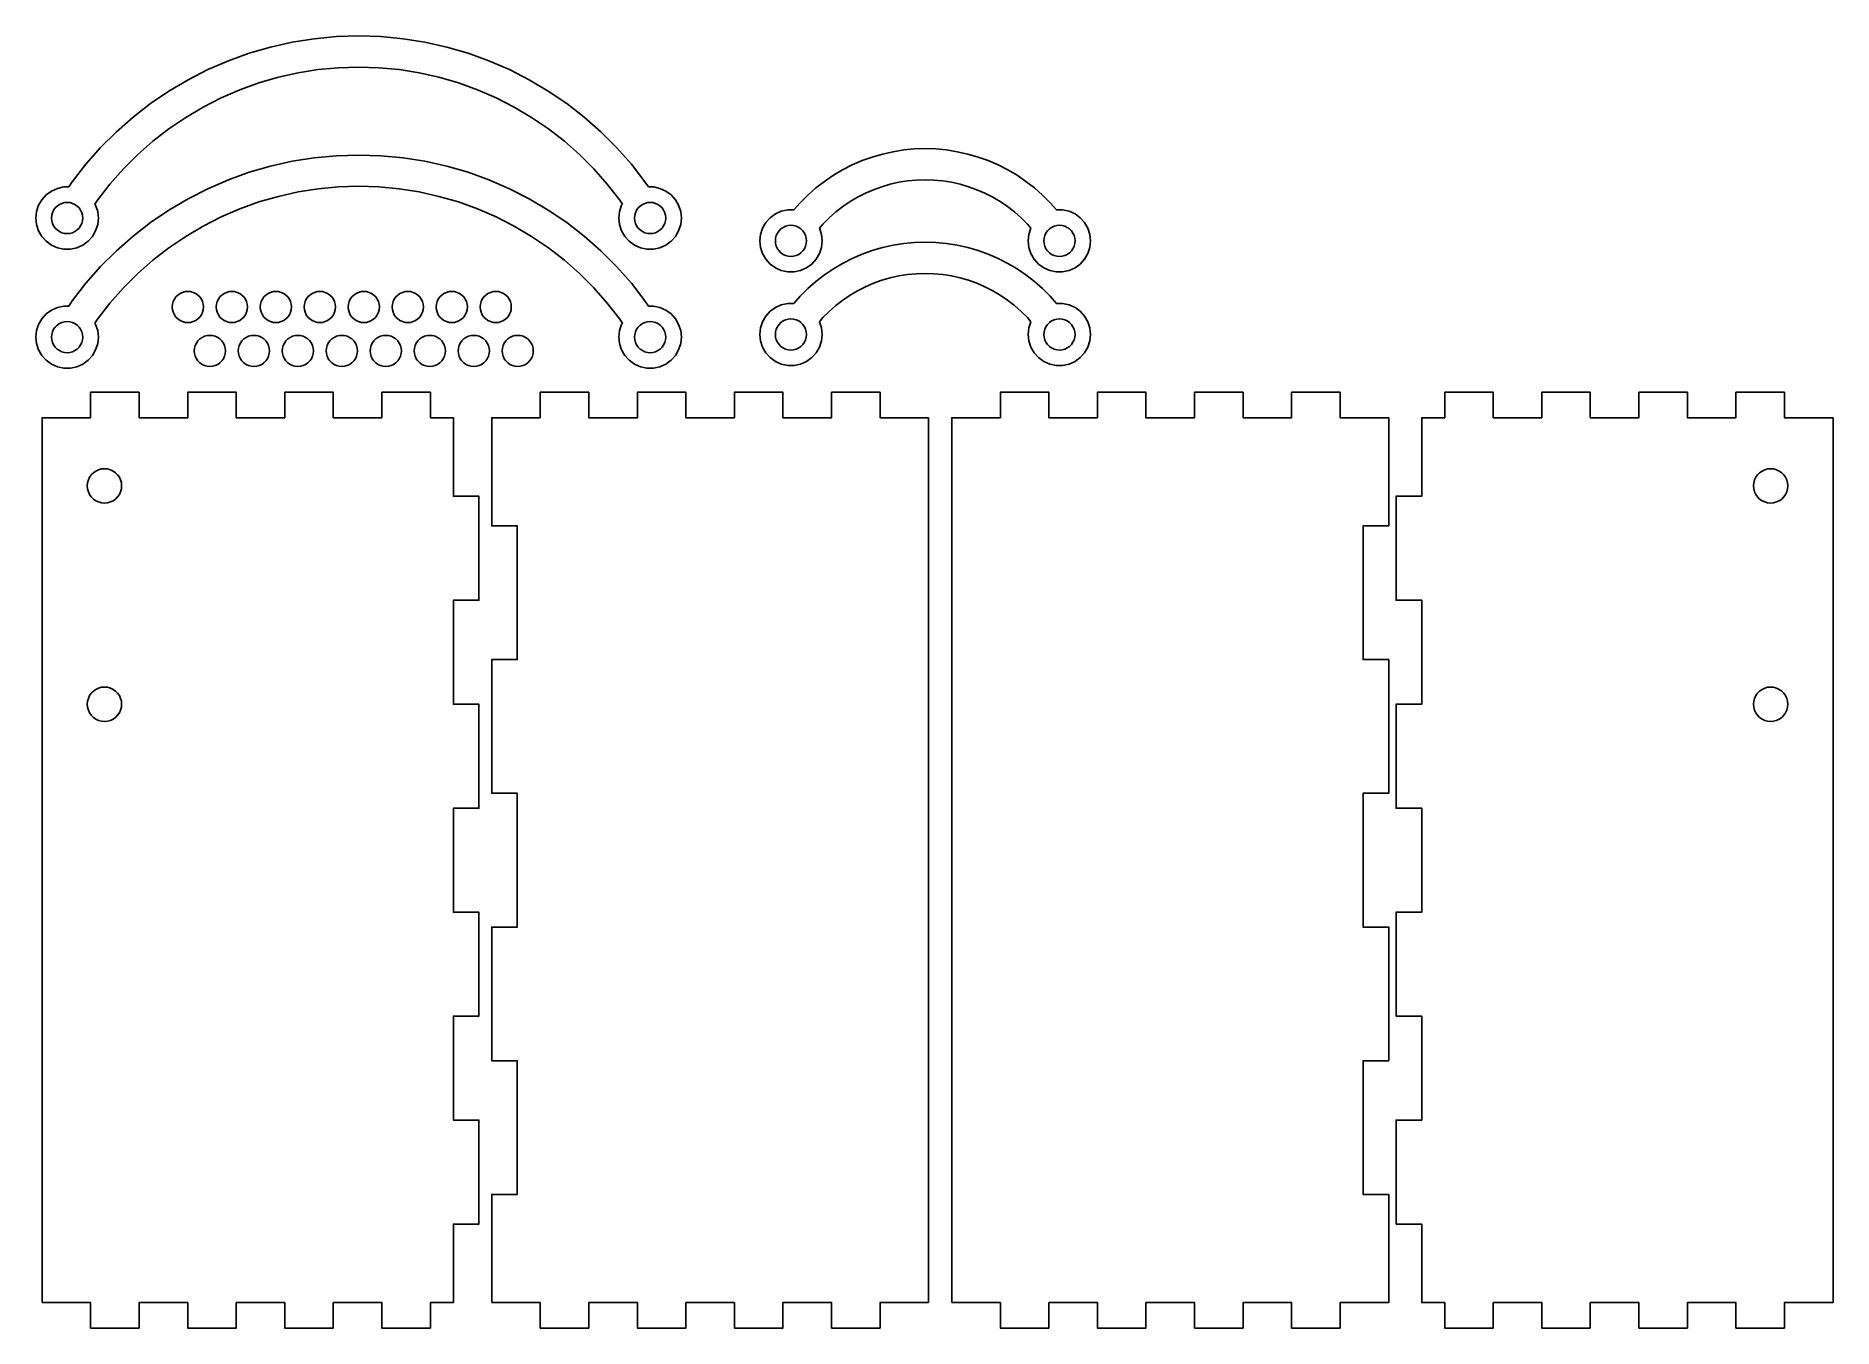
# Model space of a CAD drawing. Extents: x 18 to 594, y 19 to 433.
import ezdxf

# ---------------------------------------------------------------- set-up
doc = ezdxf.new("R2010")
doc.units = 0
doc.layers.get('0').update_dxf_attribs({"linetype": 'CONTINUOUS'})

msp = doc.modelspace()

# ---------------------------------------------------------------- linework, layer by layer
at = {"color": 7}
for points in [[(100.090379, 431.001325), (107.127393, 432.116323)], [(107.127393, 432.116323), (114.221387, 432.787323)], [(114.221387, 432.787323), (121.343378, 433.010324)], [(121.343378, 433.010324), (128.464381, 432.787323)], [(128.464381, 432.787323), (135.558375, 432.116323)], [(135.558375, 432.116323), (142.595388, 431.001325)], [(79.590384, 425.046323), (86.294383, 427.459323)], [(86.294383, 427.459323), (93.136395, 429.447325)], [(93.136395, 429.447325), (100.090379, 431.001325)], [(142.595388, 431.001325), (149.549372, 429.447325)], [(149.549372, 429.447325), (156.391398, 427.459323)], [(156.391398, 427.459323), (163.09539, 425.046323)], [(66.702384, 418.981326), (73.051385, 422.216323)], [(73.051385, 422.216323), (79.590384, 425.046323)], [(101.964391, 421.179323), (95.623394, 419.761326)], [(108.381391, 422.195323), (101.964391, 421.179323)], [(114.849388, 422.806326), (108.381391, 422.195323)], [(121.343378, 423.010324), (114.849388, 422.806326)], [(127.83638, 422.806326), (121.343378, 423.010324)], [(134.304377, 422.195323), (127.83638, 422.806326)], [(140.721376, 421.179323), (134.304377, 422.195323)], [(147.062373, 419.761326), (140.721376, 421.179323)], [(163.09539, 425.046323), (169.634394, 422.216323)], [(169.634394, 422.216323), (175.983378, 418.981326)], [(54.676384, 411.349325), (60.569385, 415.354324)], [(60.569385, 415.354324), (66.702384, 418.981326)], [(83.271385, 415.748323), (77.309385, 413.168324)], [(89.384384, 417.949324), (83.271385, 415.748323)], [(95.623394, 419.761326), (89.384384, 417.949324)], [(153.301375, 417.949324), (147.062373, 419.761326)], [(159.414393, 415.748323), (153.301375, 417.949324)], [(165.376394, 413.168324), (159.414393, 415.748323)], [(175.983378, 418.981326), (182.116377, 415.354324)], [(182.116377, 415.354324), (188.009375, 411.349325)], [(49.046384, 406.982323), (54.676384, 411.349325)], [(71.520386, 410.218326), (65.927385, 406.911325)], [(77.309385, 413.168324), (71.520386, 410.218326)], [(171.165393, 410.218326), (165.376394, 413.168324)], [(176.758388, 406.911325), (171.165393, 410.218326)], [(188.009375, 411.349325), (193.639398, 406.982323)], [(43.701386, 402.270324), (49.046384, 406.982323)], [(60.554385, 403.259324), (55.420384, 399.277324)], [(65.927385, 406.911325), (60.554385, 403.259324)], [(182.131391, 403.259324), (176.758388, 406.911325)], [(187.265381, 399.277324), (182.131391, 403.259324)], [(193.639398, 406.982323), (198.984376, 402.270324)], [(38.663386, 397.232324), (43.701386, 402.270324)], [(55.420384, 399.277324), (50.547386, 394.980324)], [(192.138399, 394.980324), (187.265381, 399.277324)], [(198.984376, 402.270324), (204.022381, 397.232324)], [(29.584385, 386.257323), (33.951384, 391.887323)], [(33.951384, 391.887323), (38.663386, 397.232324)], [(50.547386, 394.980324), (45.953384, 390.386324)], [(93.136395, 391.268325), (100.090379, 392.823325)], [(100.090379, 392.823325), (107.127393, 393.937323)], [(107.127393, 393.937323), (114.221387, 394.608324)], [(114.221387, 394.608324), (121.343378, 394.832324)], [(121.343378, 394.832324), (128.464381, 394.608324)], [(128.464381, 394.608324), (135.558375, 393.937323)], [(135.558375, 393.937323), (142.595388, 392.823325)], [(142.595388, 392.823325), (149.549372, 391.268325)], [(196.732384, 390.386324), (192.138399, 394.980324)], [(204.022381, 397.232324), (208.734392, 391.887323)], [(208.734392, 391.887323), (213.101386, 386.257323)], [(276.423064, 390.083844), (279.498064, 391.649839)], [(279.498064, 391.649839), (282.664069, 393.020846)], [(282.664069, 393.020846), (285.911064, 394.188851)], [(285.911064, 394.188851), (289.224071, 395.15185)], [(289.224071, 395.15185), (292.592054, 395.904847)], [(292.592054, 395.904847), (296.000057, 396.443835)], [(296.000057, 396.443835), (299.435068, 396.768842)], [(299.435068, 396.768842), (302.883062, 396.876849)], [(302.883062, 396.876849), (306.332072, 396.768842)], [(306.332072, 396.768842), (309.767055, 396.443835)], [(309.767055, 396.443835), (313.175057, 395.904847)], [(313.175057, 395.904847), (316.543069, 395.15185)], [(316.543069, 395.15185), (319.856076, 394.188851)], [(319.856076, 394.188851), (323.102055, 393.020846)], [(323.102055, 393.020846), (326.269068, 391.649839)], [(326.269068, 391.649839), (329.34306, 390.083844)], [(28.444385, 384.580325), (29.584385, 386.257323)], [(45.953384, 390.386324), (41.656384, 385.513323)], [(73.051385, 384.037324), (79.590384, 386.867324)], [(79.590384, 386.867324), (86.294383, 389.280324)], [(86.294383, 389.280324), (93.136395, 391.268325)], [(149.549372, 391.268325), (156.391398, 389.280324)], [(156.391398, 389.280324), (163.09539, 386.867324)], [(163.09539, 386.867324), (169.634394, 384.037324)], [(201.029387, 385.513323), (196.732384, 390.386324)], [(213.101386, 386.257323), (214.241394, 384.580325)], [(267.873065, 384.272832), (270.600066, 386.387834)], [(270.600066, 386.387834), (273.454063, 388.326842)], [(273.454063, 388.326842), (276.423064, 390.083844)], [(294.465079, 386.081849), (291.71107, 385.465842)], [(297.253067, 386.522849), (294.465079, 386.081849)], [(300.063069, 386.788843), (297.253067, 386.522849)], [(302.883062, 386.87684), (300.063069, 386.788843)], [(305.704071, 386.788843), (302.883062, 386.87684)], [(308.514073, 386.522849), (305.704071, 386.788843)], [(311.301074, 386.081849), (308.514073, 386.522849)], [(314.05607, 385.465842), (311.301074, 386.081849)], [(329.34306, 390.083844), (332.313054, 388.326842)], [(332.313054, 388.326842), (335.167055, 386.387834)], [(335.167055, 386.387834), (337.893067, 384.272832)], [(18.799384, 378.702324), (19.845384, 380.512323)], [(19.845384, 380.512323), (21.243386, 382.066323)], [(21.243386, 382.066323), (22.935384, 383.295325)], [(22.935384, 383.295325), (24.845385, 384.145324)], [(24.845385, 384.145324), (26.890385, 384.580325)], [(26.890385, 384.580325), (28.444385, 384.580325)], [(37.674386, 380.379326), (36.824384, 379.128325)], [(41.656384, 385.513323), (37.674386, 380.379326)], [(60.569385, 377.175324), (66.702384, 380.802323)], [(66.702384, 380.802323), (73.051385, 384.037324)], [(95.623394, 381.583325), (89.384384, 379.770324)], [(101.964391, 383.000323), (95.623394, 381.583325)], [(108.381391, 384.016323), (101.964391, 383.000323)], [(114.849388, 384.628325), (108.381391, 384.016323)], [(121.343378, 384.832324), (114.849388, 384.628325)], [(127.83638, 384.628325), (121.343378, 384.832324)], [(134.304377, 384.016323), (127.83638, 384.628325)], [(140.721376, 383.000323), (134.304377, 384.016323)], [(147.062373, 381.583325), (140.721376, 383.000323)], [(153.301375, 379.770324), (147.062373, 381.583325)], [(169.634394, 384.037324), (175.983378, 380.802323)], [(175.983378, 380.802323), (182.116377, 377.175324)], [(205.011373, 380.379326), (201.029387, 385.513323)], [(205.861398, 379.128325), (205.011373, 380.379326)], [(214.241394, 384.580325), (215.796382, 384.580325)], [(215.796382, 384.580325), (217.840377, 384.145324)], [(217.840377, 384.145324), (219.750372, 383.295325)], [(219.750372, 383.295325), (221.442379, 382.066323)], [(221.442379, 382.066323), (222.840395, 380.512323)], [(222.840395, 380.512323), (223.886395, 378.702324)], [(262.845065, 379.550831), (265.285065, 381.99084)], [(265.285065, 381.99084), (267.873065, 384.272832)], [(281.241065, 381.320844), (278.812063, 379.883853)], [(283.756072, 382.601851), (281.241065, 381.320844)], [(286.346053, 383.722838), (283.756072, 382.601851)], [(289.001059, 384.678837), (286.346053, 383.722838)], [(291.71107, 385.465842), (289.001059, 384.678837)], [(316.766053, 384.678837), (314.05607, 385.465842)], [(319.421058, 383.722838), (316.766053, 384.678837)], [(322.011068, 382.601851), (319.421058, 383.722838)], [(324.526063, 381.320844), (322.011068, 382.601851)], [(326.955065, 379.883853), (324.526063, 381.320844)], [(337.893067, 384.272832), (340.482061, 381.99084)], [(340.482061, 381.99084), (342.921054, 379.550831)], [(17.935386, 374.635324), (18.153386, 376.714323)], [(18.153386, 372.555324), (17.935386, 374.635324)], [(18.153386, 376.714323), (18.799384, 378.702324)], [(22.935384, 374.635324), (23.011384, 375.503324)], [(23.011384, 373.766326), (22.935384, 374.635324)], [(23.011384, 375.503324), (23.236386, 376.345323)], [(23.236386, 376.345323), (23.605386, 377.135325)], [(23.605386, 377.135325), (24.105385, 377.849325)], [(24.105385, 377.849325), (24.721385, 378.465323)], [(24.721385, 378.465323), (25.435385, 378.965325)], [(25.435385, 378.965325), (26.225384, 379.333325)], [(26.225384, 379.333325), (27.067386, 379.559323)], [(27.067386, 379.559323), (27.935386, 379.635323)], [(27.935386, 379.635323), (28.803386, 379.559323)], [(28.803386, 379.559323), (29.645384, 379.333325)], [(29.645384, 379.333325), (30.435383, 378.965325)], [(30.435383, 378.965325), (31.149386, 378.465323)], [(31.149386, 378.465323), (31.765384, 377.849325)], [(31.765384, 377.849325), (32.265386, 377.135325)], [(32.265386, 377.135325), (32.633384, 376.345323)], [(32.633384, 376.345323), (32.859385, 375.503324)], [(32.859385, 375.503324), (32.935384, 374.635324)], [(32.935384, 374.635324), (32.859385, 373.766326)], [(36.824384, 379.128325), (37.070386, 378.702324)], [(37.070386, 378.702324), (37.716384, 376.714323)], [(37.716384, 376.714323), (37.935385, 374.635324)], [(37.935385, 374.635324), (37.716384, 372.555324)], [(54.676384, 373.170323), (60.569385, 377.175324)], [(77.309385, 374.989324), (71.520386, 372.039323)], [(83.271385, 377.569324), (77.309385, 374.989324)], [(89.384384, 379.770324), (83.271385, 377.569324)], [(159.414393, 377.569324), (153.301375, 379.770324)], [(165.376394, 374.989324), (159.414393, 377.569324)], [(171.165393, 372.039323), (165.376394, 374.989324)], [(182.116377, 377.175324), (188.009375, 373.170323)], [(204.750374, 374.635324), (204.969378, 376.714323)], [(204.969378, 372.555324), (204.750374, 374.635324)], [(204.969378, 376.714323), (205.615385, 378.702324)], [(205.615385, 378.702324), (205.861398, 379.128325)], [(209.750392, 374.635324), (209.826394, 375.503324)], [(209.826394, 373.766326), (209.750392, 374.635324)], [(209.826394, 375.503324), (210.052398, 376.345323)], [(210.052398, 376.345323), (210.420387, 377.135325)], [(210.420387, 377.135325), (210.920372, 377.849325)], [(210.920372, 377.849325), (211.536379, 378.465323)], [(211.536379, 378.465323), (212.250373, 378.965325)], [(212.250373, 378.965325), (213.040397, 379.333325)], [(213.040397, 379.333325), (213.882379, 379.559323)], [(213.882379, 379.559323), (214.750382, 379.635323)], [(214.750382, 379.635323), (215.618385, 379.559323)], [(215.618385, 379.559323), (216.460395, 379.333325)], [(216.460395, 379.333325), (217.250391, 378.965325)], [(217.250391, 378.965325), (217.964385, 378.465323)], [(217.964385, 378.465323), (218.580391, 377.849325)], [(218.580391, 377.849325), (219.080376, 377.135325)], [(219.080376, 377.135325), (219.449382, 376.345323)], [(219.449382, 376.345323), (219.674398, 375.503324)], [(219.674398, 375.503324), (219.750372, 374.635324)], [(219.750372, 374.635324), (219.674398, 373.766326)], [(223.886395, 378.702324), (224.532373, 376.714323)], [(224.532373, 376.714323), (224.75039, 374.635324)], [(224.75039, 374.635324), (224.532373, 372.555324)], [(251.782064, 373.176842), (253.180065, 374.730843)], [(253.180065, 374.730843), (254.872064, 375.959836)], [(254.872064, 375.959836), (256.782065, 376.809833)], [(256.782065, 376.809833), (258.827064, 377.24485)], [(258.827064, 377.24485), (260.812066, 377.24485)], [(260.812066, 377.24485), (262.845065, 379.550831)], [(272.131065, 374.70183), (270.135065, 372.705842)], [(274.248064, 376.567827), (272.131065, 374.70183)], [(276.478063, 378.297849), (274.248064, 376.567827)], [(278.812063, 379.883853), (276.478063, 378.297849)], [(329.289043, 378.297849), (326.955065, 379.883853)], [(331.51905, 376.567827), (329.289043, 378.297849)], [(333.636056, 374.70183), (331.51905, 376.567827)], [(335.632044, 372.705842), (333.636056, 374.70183)], [(342.921054, 379.550831), (344.955058, 377.24485)], [(344.955058, 377.24485), (346.940068, 377.24485)], [(346.940068, 377.24485), (348.98505, 376.809833)], [(348.98505, 376.809833), (350.895045, 375.959836)], [(350.895045, 375.959836), (352.586064, 374.730843)], [(352.586064, 374.730843), (353.985068, 373.176842)], [(18.799384, 370.567325), (18.153386, 372.555324)], [(19.845384, 368.757324), (18.799384, 370.567325)], [(21.243386, 367.203324), (19.845384, 368.757324)], [(23.236386, 372.924324), (23.011384, 373.766326)], [(23.605386, 372.135324), (23.236386, 372.924324)], [(24.105385, 371.421324), (23.605386, 372.135324)], [(24.721385, 370.804324), (24.105385, 371.421324)], [(25.435385, 370.304325), (24.721385, 370.804324)], [(26.225384, 369.936324), (25.435385, 370.304325)], [(27.067386, 369.711326), (26.225384, 369.936324)], [(27.935386, 369.635323), (27.067386, 369.711326)], [(28.803386, 369.711326), (27.935386, 369.635323)], [(29.645384, 369.936324), (28.803386, 369.711326)], [(30.435383, 370.304325), (29.645384, 369.936324)], [(31.149386, 370.804324), (30.435383, 370.304325)], [(31.765384, 371.421324), (31.149386, 370.804324)], [(32.265386, 372.135324), (31.765384, 371.421324)], [(32.633384, 372.924324), (32.265386, 372.135324)], [(32.859385, 373.766326), (32.633384, 372.924324)], [(36.025384, 368.757324), (34.626383, 367.203324)], [(37.070386, 370.567325), (36.025384, 368.757324)], [(37.716384, 372.555324), (37.070386, 370.567325)], [(43.701386, 364.091324), (49.046384, 368.803324)], [(49.046384, 368.803324), (54.676384, 373.170323)], [(65.927385, 368.732325), (60.554385, 365.080324)], [(71.520386, 372.039323), (65.927385, 368.732325)], [(176.758388, 368.732325), (171.165393, 372.039323)], [(182.131391, 365.080324), (176.758388, 368.732325)], [(188.009375, 373.170323), (193.639398, 368.803324)], [(193.639398, 368.803324), (198.984376, 364.091324)], [(205.615385, 370.567325), (204.969378, 372.555324)], [(206.660397, 368.757324), (205.615385, 370.567325)], [(208.059373, 367.203324), (206.660397, 368.757324)], [(210.052398, 372.924324), (209.826394, 373.766326)], [(210.420387, 372.135324), (210.052398, 372.924324)], [(210.920372, 371.421324), (210.420387, 372.135324)], [(211.536379, 370.804324), (210.920372, 371.421324)], [(212.250373, 370.304325), (211.536379, 370.804324)], [(213.040397, 369.936324), (212.250373, 370.304325)], [(213.882379, 369.711326), (213.040397, 369.936324)], [(214.750382, 369.635323), (213.882379, 369.711326)], [(215.618385, 369.711326), (214.750382, 369.635323)], [(216.460395, 369.936324), (215.618385, 369.711326)], [(217.250391, 370.304325), (216.460395, 369.936324)], [(217.964385, 370.804324), (217.250391, 370.304325)], [(218.580391, 371.421324), (217.964385, 370.804324)], [(219.080376, 372.135324), (218.580391, 371.421324)], [(219.449382, 372.924324), (219.080376, 372.135324)], [(219.674398, 373.766326), (219.449382, 372.924324)], [(222.840395, 368.757324), (221.442379, 367.203324)], [(223.886395, 370.567325), (222.840395, 368.757324)], [(224.532373, 372.555324), (223.886395, 370.567325)], [(249.872065, 367.298831), (250.090065, 369.378837)], [(250.090065, 369.378837), (250.736063, 371.366838)], [(250.736063, 371.366838), (251.782064, 373.176842)], [(254.948063, 368.167849), (255.173065, 369.009831)], [(255.173065, 369.009831), (255.542065, 369.79884)], [(255.542065, 369.79884), (256.042064, 370.512834)], [(256.042064, 370.512834), (256.658065, 371.129828)], [(256.658065, 371.129828), (257.372064, 371.629841)], [(257.372064, 371.629841), (258.162064, 371.997831)], [(258.162064, 371.997831), (259.004065, 372.222847)], [(259.004065, 372.222847), (259.872065, 372.298849)], [(259.872065, 372.298849), (260.740065, 372.222847)], [(260.740065, 372.222847), (261.582064, 371.997831)], [(261.582064, 371.997831), (262.372063, 371.629841)], [(262.372063, 371.629841), (263.086065, 371.129828)], [(263.086065, 371.129828), (263.702063, 370.512834)], [(263.702063, 370.512834), (264.202065, 369.79884)], [(264.202065, 369.79884), (264.570063, 369.009831)], [(264.570063, 369.009831), (264.796064, 368.167849)], [(270.135065, 372.705842), (268.986065, 371.40285)], [(268.986065, 371.40285), (269.007062, 371.366838)], [(269.007065, 371.366838), (269.653063, 369.378837)], [(269.653063, 369.378837), (269.872065, 367.298831)], [(336.781055, 371.40285), (335.632044, 372.705842)], [(335.895047, 367.298831), (336.114051, 369.378837)], [(336.114051, 369.378837), (336.760058, 371.366838)], [(336.760058, 371.366838), (336.780942, 371.40285)], [(340.971068, 368.167849), (341.197043, 369.009831)], [(341.197043, 369.009831), (341.565061, 369.79884)], [(341.565061, 369.79884), (342.065046, 370.512834)], [(342.065046, 370.512834), (342.681052, 371.129828)], [(342.681052, 371.129828), (343.395046, 371.629841)], [(343.395046, 371.629841), (344.185042, 371.997831)], [(344.185042, 371.997831), (345.027052, 372.222847)], [(345.027052, 372.222847), (345.895055, 372.298849)], [(345.895055, 372.298849), (346.763058, 372.222847)], [(346.763058, 372.222847), (347.605068, 371.997831)], [(347.605068, 371.997831), (348.395064, 371.629841)], [(348.395064, 371.629841), (349.109058, 371.129828)], [(349.109058, 371.129828), (349.725065, 370.512834)], [(349.725065, 370.512834), (350.22505, 369.79884)], [(350.22505, 369.79884), (350.594055, 369.009831)], [(350.594055, 369.009831), (350.819043, 368.167849)], [(353.985068, 373.176842), (355.031068, 371.366838)], [(355.031068, 371.366838), (355.677047, 369.378837)], [(355.677047, 369.378837), (355.895063, 367.298831)], [(22.935384, 365.974325), (21.243386, 367.203324)], [(24.845385, 365.124325), (22.935384, 365.974325)], [(26.890385, 364.689325), (24.845385, 365.124325)], [(28.980384, 364.689325), (26.890385, 364.689325)], [(31.025386, 365.124325), (28.980384, 364.689325)], [(32.935384, 365.974325), (31.025386, 365.124325)], [(34.626383, 367.203324), (32.935384, 365.974325)], [(38.663386, 359.053325), (43.701386, 364.091324)], [(60.554385, 365.080324), (55.420384, 361.098324)], [(187.265381, 361.098324), (182.131391, 365.080324)], [(198.984376, 364.091324), (204.022381, 359.053325)], [(209.750392, 365.974325), (208.059373, 367.203324)], [(211.660387, 365.124325), (209.750392, 365.974325)], [(213.705398, 364.689325), (211.660387, 365.124325)], [(215.796382, 364.689325), (213.705398, 364.689325)], [(217.840377, 365.124325), (215.796382, 364.689325)], [(219.750372, 365.974325), (217.840377, 365.124325)], [(221.442379, 367.203324), (219.750372, 365.974325)], [(250.090065, 365.219841), (249.872065, 367.298831)], [(250.736063, 363.231839), (250.090065, 365.219841)], [(251.782064, 361.421835), (250.736063, 363.231839)], [(254.872064, 367.298831), (254.948063, 368.167849)], [(254.948063, 366.430828), (254.872064, 367.298831)], [(255.173065, 365.588846), (254.948063, 366.430828)], [(255.542065, 364.79885), (255.173065, 365.588846)], [(256.042064, 364.084828), (255.542065, 364.79885)], [(256.658065, 363.468849), (256.042064, 364.084828)], [(257.372064, 362.968836), (256.658065, 363.468849)], [(258.162064, 362.600847), (257.372064, 362.968836)], [(262.372063, 362.968836), (261.582064, 362.600847)], [(263.086065, 363.468849), (262.372063, 362.968836)], [(263.702063, 364.084828), (263.086065, 363.468849)], [(264.202065, 364.79885), (263.702063, 364.084828)], [(264.570063, 365.588846), (264.202065, 364.79885)], [(264.796064, 366.430828), (264.570063, 365.588846)], [(264.796064, 368.167849), (264.872064, 367.298831)], [(264.872064, 367.298831), (264.796064, 366.430828)], [(269.007065, 363.231839), (267.962064, 361.421835)], [(269.653063, 365.219841), (269.007065, 363.231839)], [(269.872065, 367.298831), (269.653063, 365.219841)], [(279.498064, 361.649843), (282.664069, 363.02085)], [(282.664069, 363.02085), (285.911064, 364.188827)], [(285.911064, 364.188827), (289.224071, 365.151853)], [(289.224071, 365.151853), (292.592054, 365.904851)], [(292.592054, 365.904851), (296.000057, 366.443839)], [(296.000057, 366.443839), (299.435068, 366.768846)], [(299.435068, 366.768846), (302.883062, 366.876852)], [(302.883062, 366.876852), (306.332072, 366.768846)], [(306.332072, 366.768846), (309.767055, 366.443839)], [(309.767055, 366.443839), (313.175057, 365.904851)], [(313.175057, 365.904851), (316.543069, 365.151853)], [(316.543069, 365.151853), (319.856076, 364.188827)], [(319.856076, 364.188827), (323.102055, 363.02085)], [(323.102055, 363.02085), (326.269068, 361.649843)], [(336.114051, 365.219841), (335.895047, 367.298831)], [(336.760058, 363.231839), (336.114051, 365.219841)], [(337.805042, 361.421835), (336.760058, 363.231839)], [(340.895065, 367.298831), (340.971068, 368.167849)], [(340.971068, 366.430828), (340.895065, 367.298831)], [(341.197043, 365.588846), (340.971068, 366.430828)], [(341.565061, 364.79885), (341.197043, 365.588846)], [(342.065046, 364.084828), (341.565061, 364.79885)], [(342.681052, 363.468849), (342.065046, 364.084828)], [(343.395046, 362.968836), (342.681052, 363.468849)], [(344.185042, 362.600847), (343.395046, 362.968836)], [(348.395064, 362.968836), (347.605068, 362.600847)], [(349.109058, 363.468849), (348.395064, 362.968836)], [(349.725065, 364.084828), (349.109058, 363.468849)], [(350.22505, 364.79885), (349.725065, 364.084828)], [(350.594055, 365.588846), (350.22505, 364.79885)], [(350.819043, 366.430828), (350.594055, 365.588846)], [(350.819043, 368.167849), (350.895045, 367.298831)], [(350.895045, 367.298831), (350.819043, 366.430828)], [(355.031068, 363.231839), (353.985068, 361.421835)], [(355.677047, 365.219841), (355.031068, 363.231839)], [(355.895063, 367.298831), (355.677047, 365.219841)], [(33.951384, 353.708324), (38.663386, 359.053325)], [(55.420384, 361.098324), (50.547386, 356.802323)], [(192.138399, 356.802323), (187.265381, 361.098324)], [(204.022381, 359.053325), (208.734392, 353.708324)], [(253.180065, 359.867835), (251.782064, 361.421835)], [(254.872064, 358.638842), (253.180065, 359.867835)], [(256.782065, 357.788845), (254.872064, 358.638842)], [(258.827064, 357.353828), (256.782065, 357.788845)], [(259.004065, 362.374843), (258.162064, 362.600847)], [(260.917063, 357.353828), (258.827064, 357.353828)], [(259.872065, 362.298841), (259.004065, 362.374843)], [(260.740065, 362.374843), (259.872065, 362.298841)], [(261.582064, 362.600847), (260.740065, 362.374843)], [(262.962065, 357.788845), (260.917063, 357.353828)], [(264.872064, 358.638842), (262.962065, 357.788845)], [(266.563063, 359.867835), (264.872064, 358.638842)], [(267.962064, 361.421835), (266.563063, 359.867835)], [(270.600066, 356.387837), (273.454063, 358.326845)], [(273.454063, 358.326845), (276.423064, 360.083848)], [(276.423064, 360.083848), (279.498064, 361.649843)], [(326.269068, 361.649843), (329.34306, 360.083848)], [(329.34306, 360.083848), (332.313054, 358.326845)], [(332.313054, 358.326845), (335.167055, 356.387837)], [(339.204046, 359.867835), (337.805042, 361.421835)], [(340.895065, 358.638842), (339.204046, 359.867835)], [(342.80506, 357.788845), (340.895065, 358.638842)], [(344.850043, 357.353828), (342.80506, 357.788845)], [(345.027052, 362.374843), (344.185042, 362.600847)], [(346.940068, 357.353828), (344.850043, 357.353828)], [(345.895055, 362.298841), (345.027052, 362.374843)], [(346.763058, 362.374843), (345.895055, 362.298841)], [(347.605068, 362.600847), (346.763058, 362.374843)], [(348.98505, 357.788845), (346.940068, 357.353828)], [(350.895045, 358.638842), (348.98505, 357.788845)], [(352.586064, 359.867835), (350.895045, 358.638842)], [(353.985068, 361.421835), (352.586064, 359.867835)], [(29.584385, 348.078323), (33.951384, 353.708324)], [(45.953384, 352.208324), (41.656384, 347.334324)], [(50.547386, 356.802323), (45.953384, 352.208324)], [(196.732384, 352.208324), (192.138399, 356.802323)], [(201.029387, 347.334324), (196.732384, 352.208324)], [(208.734392, 353.708324), (213.101386, 348.078323)], [(262.845065, 349.550835), (265.285065, 351.990843)], [(265.285065, 351.990843), (267.873065, 354.272836)], [(267.873065, 354.272836), (270.600066, 356.387837)], [(281.241065, 351.320848), (278.812063, 349.883829)], [(283.756072, 352.601826), (281.241065, 351.320848)], [(286.346053, 353.722841), (283.756072, 352.601826)], [(289.001059, 354.678841), (286.346053, 353.722841)], [(291.71107, 355.465846), (289.001059, 354.678841)], [(294.465079, 356.081852), (291.71107, 355.465846)], [(297.253067, 356.522853), (294.465079, 356.081852)], [(300.063069, 356.788847), (297.253067, 356.522853)], [(302.883062, 356.876844), (300.063069, 356.788847)], [(305.704071, 356.788847), (302.883062, 356.876844)], [(308.514073, 356.522853), (305.704071, 356.788847)], [(311.301074, 356.081852), (308.514073, 356.522853)], [(314.05607, 355.465846), (311.301074, 356.081852)], [(316.766053, 354.678841), (314.05607, 355.465846)], [(319.421058, 353.722841), (316.766053, 354.678841)], [(322.011068, 352.601826), (319.421058, 353.722841)], [(324.526063, 351.320848), (322.011068, 352.601826)], [(326.955065, 349.883829), (324.526063, 351.320848)], [(335.167055, 356.387837), (337.893067, 354.272836)], [(337.893067, 354.272836), (340.482061, 351.990843)], [(340.482061, 351.990843), (342.921054, 349.550835)], [(22.935384, 345.116325), (24.845385, 345.966325)], [(24.845385, 345.966325), (26.890385, 346.401325)], [(26.890385, 346.401325), (28.444385, 346.401325)], [(28.444385, 346.401325), (29.584385, 348.078323)], [(41.656384, 347.334324), (37.674386, 342.201325)], [(61.640692, 346.10977), (61.716694, 346.97777), (61.94171, 347.819768), (62.310716, 348.609768), (62.809713, 349.32377), (63.426707, 349.939768), (64.140701, 350.43977), (64.930697, 350.80877), (65.771691, 351.033769), (66.64071, 351.109768), (67.508713, 351.033769), (68.350694, 350.80877), (69.140691, 350.43977), (69.854713, 349.939768), (70.470691, 349.32377), (70.970704, 348.609768), (71.338694, 347.819768), (71.564698, 346.97777), (71.6407, 346.10977), (71.564698, 345.24177), (71.338694, 344.399768), (70.970704, 343.609769), (70.470691, 342.895769), (69.854713, 342.279769), (69.140691, 341.77977), (68.350694, 341.411769), (67.508713, 341.185768), (66.64071, 341.109768), (65.771691, 341.185768), (64.930697, 341.411769), (64.140701, 341.77977), (63.426707, 342.279769), (62.809713, 342.895769), (62.310716, 343.609769), (61.94171, 344.399768), (61.716694, 345.24177), (61.640692, 346.10977)], [(75.729705, 346.10977), (75.805707, 346.97777), (76.031711, 347.819768), (76.3997, 348.609768), (76.899714, 349.32377), (77.515692, 349.939768), (78.229714, 350.43977), (79.01971, 350.80877), (79.861692, 351.033769), (80.729695, 351.109768), (81.597698, 351.033769), (82.439708, 350.80877), (83.229704, 350.43977), (83.943698, 349.939768), (84.559704, 349.32377), (85.059718, 348.609768), (85.428695, 347.819768), (85.653711, 346.97777), (85.729713, 346.10977), (85.653711, 345.24177), (85.428695, 344.399768), (85.059718, 343.609769), (84.559704, 342.895769), (83.943698, 342.279769), (83.229704, 341.77977), (82.439708, 341.411769), (81.597698, 341.185768), (80.729695, 341.109768), (79.861692, 341.185768), (79.01971, 341.411769), (78.229714, 341.77977), (77.515692, 342.279769), (76.899714, 342.895769), (76.3997, 343.609769), (76.031711, 344.399768), (75.805707, 345.24177), (75.729705, 346.10977)], [(89.81869, 346.10977), (89.894692, 346.97777), (90.120696, 347.819768), (90.488714, 348.609768), (90.988698, 349.32377), (91.605693, 349.939768), (92.318699, 350.43977), (93.108695, 350.80877), (93.950705, 351.033769), (94.818708, 351.109768), (95.687698, 351.033769), (96.529708, 350.80877), (97.318717, 350.43977), (98.032711, 349.939768), (98.649705, 349.32377), (99.14969, 348.609768), (99.517708, 347.819768), (99.743712, 346.97777), (99.818698, 346.10977), (99.743712, 345.24177), (99.517708, 344.399768), (99.14969, 343.609769), (98.649705, 342.895769), (98.032711, 342.279769), (97.318717, 341.77977), (96.529708, 341.411769), (95.687698, 341.185768), (94.818708, 341.109768), (93.950705, 341.185768), (93.108695, 341.411769), (92.318699, 341.77977), (91.605693, 342.279769), (90.988698, 342.895769), (90.488714, 343.609769), (90.120696, 344.399768), (89.894692, 345.24177), (89.81869, 346.10977)], [(103.908705, 346.10977), (103.984704, 346.97777), (104.209703, 347.819768), (104.578703, 348.609768), (105.078705, 349.32377), (105.694703, 349.939768), (106.408705, 350.43977), (107.198705, 350.80877), (108.040703, 351.033769), (108.908703, 351.109768), (109.776703, 351.033769), (110.618705, 350.80877), (111.408704, 350.43977), (112.122704, 349.939768), (112.738704, 349.32377), (113.238703, 348.609768), (113.606704, 347.819768), (113.832705, 346.97777), (113.908705, 346.10977), (113.832705, 345.24177), (113.606704, 344.399768), (113.238703, 343.609769), (112.738704, 342.895769), (112.122704, 342.279769), (111.408704, 341.77977), (110.618705, 341.411769), (109.776703, 341.185768), (108.908703, 341.109768), (108.040703, 341.185768), (107.198705, 341.411769), (106.408705, 341.77977), (105.694703, 342.279769), (105.078705, 342.895769), (104.578703, 343.609769), (104.209703, 344.399768), (103.984704, 345.24177), (103.908705, 346.10977)], [(117.997704, 346.10977), (118.073703, 346.97777), (118.299704, 347.819768), (118.667705, 348.609768), (119.167704, 349.32377), (119.783705, 349.939768), (120.497704, 350.43977), (121.287704, 350.80877), (122.129705, 351.033769), (122.997705, 351.109768), (123.866704, 351.033769), (124.707704, 350.80877), (125.497703, 350.43977), (126.211703, 349.939768), (126.828705, 349.32377), (127.327705, 348.609768), (127.696705, 347.819768), (127.921704, 346.97777), (127.997704, 346.10977), (127.921704, 345.24177), (127.696705, 344.399768), (127.327705, 343.609769), (126.828705, 342.895769), (126.211703, 342.279769), (125.497703, 341.77977), (124.707704, 341.411769), (123.866704, 341.185768), (122.997705, 341.109768), (122.129705, 341.185768), (121.287704, 341.411769), (120.497704, 341.77977), (119.783705, 342.279769), (119.167704, 342.895769), (118.667705, 343.609769), (118.299704, 344.399768), (118.073703, 345.24177), (117.997704, 346.10977)], [(132.087705, 346.10977), (132.163704, 346.97777), (132.388703, 347.819768), (132.757703, 348.609768), (133.256703, 349.32377), (133.873703, 349.939768), (134.587705, 350.43977), (135.377705, 350.80877), (136.218704, 351.033769), (137.087703, 351.109768), (137.955703, 351.033769), (138.797705, 350.80877), (139.587704, 350.43977), (140.301703, 349.939768), (140.917704, 349.32377), (141.417703, 348.609768), (141.785704, 347.819768), (142.011705, 346.97777), (142.087704, 346.10977), (142.011705, 345.24177), (141.785704, 344.399768), (141.417703, 343.609769), (140.917704, 342.895769), (140.301703, 342.279769), (139.587704, 341.77977), (138.797705, 341.411769), (137.955703, 341.185768), (137.087703, 341.109768), (136.218704, 341.185768), (135.377705, 341.411769), (134.587705, 341.77977), (133.873703, 342.279769), (133.256703, 342.895769), (132.757703, 343.609769), (132.388703, 344.399768), (132.163704, 345.24177), (132.087705, 346.10977)], [(146.176704, 346.10977), (146.252703, 346.97777), (146.478704, 347.819768), (146.846705, 348.609768), (147.346704, 349.32377), (147.962705, 349.939768), (148.676704, 350.43977), (149.466704, 350.80877), (150.308705, 351.033769), (151.176705, 351.109768), (152.044705, 351.033769), (152.886704, 350.80877), (153.676703, 350.43977), (154.390705, 349.939768), (155.006703, 349.32377), (155.506705, 348.609768), (155.875705, 347.819768), (156.100704, 346.97777), (156.176703, 346.10977), (156.100704, 345.24177), (155.875705, 344.399768), (155.506705, 343.609769), (155.006703, 342.895769), (154.390705, 342.279769), (153.676703, 341.77977), (152.886704, 341.411769), (152.044705, 341.185768), (151.176705, 341.109768), (150.308705, 341.185768), (149.466704, 341.411769), (148.676704, 341.77977), (147.962705, 342.279769), (147.346704, 342.895769), (146.846705, 343.609769), (146.478704, 344.399768), (146.252703, 345.24177), (146.176704, 346.10977)], [(160.265705, 346.10977), (160.341705, 346.97777), (160.567703, 347.819768), (160.935704, 348.609768), (161.435703, 349.32377), (162.052703, 349.939768), (162.765703, 350.43977), (163.555705, 350.80877), (164.397704, 351.033769), (165.265704, 351.109768), (166.134703, 351.033769), (166.976704, 350.80877), (167.765705, 350.43977), (168.479704, 349.939768), (169.096704, 349.32377), (169.596703, 348.609768), (169.964704, 347.819768), (170.190705, 346.97777), (170.265705, 346.10977), (170.190705, 345.24177), (169.964704, 344.399768), (169.596703, 343.609769), (169.096704, 342.895769), (168.479704, 342.279769), (167.765705, 341.77977), (166.976704, 341.411769), (166.134703, 341.185768), (165.265704, 341.109768), (164.397704, 341.185768), (163.555705, 341.411769), (162.765703, 341.77977), (162.052703, 342.279769), (161.435703, 342.895769), (160.935704, 343.609769), (160.567703, 344.399768), (160.341705, 345.24177), (160.265705, 346.10977)], [(205.011373, 342.201325), (201.029387, 347.334324)], [(213.101386, 348.078323), (214.241394, 346.401325)], [(214.241394, 346.401325), (215.796382, 346.401325)], [(215.796382, 346.401325), (217.840377, 345.966325)], [(217.840377, 345.966325), (219.750372, 345.116325)], [(253.180065, 344.730846), (254.872064, 345.959839)], [(254.872064, 345.959839), (256.782065, 346.809836)], [(256.782065, 346.809836), (258.827064, 347.244853)], [(258.827064, 347.244853), (260.812066, 347.244853)], [(260.812066, 347.244853), (262.845065, 349.550835)], [(274.248064, 346.567831), (272.131065, 344.701834)], [(276.478063, 348.297853), (274.248064, 346.567831)], [(278.812063, 349.883829), (276.478063, 348.297853)], [(329.289043, 348.297853), (326.955065, 349.883829)], [(331.51905, 346.567831), (329.289043, 348.297853)], [(333.636056, 344.701834), (331.51905, 346.567831)], [(342.921054, 349.550835), (344.955058, 347.244853)], [(344.955058, 347.244853), (346.940068, 347.244853)], [(346.940068, 347.244853), (348.98505, 346.809836)], [(348.98505, 346.809836), (350.895045, 345.959839)], [(350.895045, 345.959839), (352.586064, 344.730846)], [(18.153386, 338.535323), (18.799384, 340.523325)], [(18.799384, 340.523325), (19.845384, 342.334325)], [(19.845384, 342.334325), (21.243386, 343.887323)], [(21.243386, 343.887323), (22.935384, 345.116325)], [(24.105385, 339.670325), (24.721385, 340.286323)], [(24.721385, 340.286323), (25.435385, 340.786325)], [(25.435385, 340.786325), (26.225384, 341.154323)], [(26.225384, 341.154323), (27.067386, 341.380324)], [(27.067386, 341.380324), (27.935386, 341.456323)], [(27.935386, 341.456323), (28.803386, 341.380324)], [(28.803386, 341.380324), (29.645384, 341.154323)], [(29.645384, 341.154323), (30.435383, 340.786325)], [(30.435383, 340.786325), (31.149386, 340.286323)], [(31.149386, 340.286323), (31.765384, 339.670325)], [(37.674386, 342.201325), (36.824384, 340.950324)], [(36.824384, 340.950324), (37.070386, 340.523325)], [(37.070386, 340.523325), (37.716384, 338.535323)], [(204.969378, 338.535323), (205.615385, 340.523325)], [(205.861398, 340.950324), (205.011373, 342.201325)], [(205.615385, 340.523325), (205.861398, 340.950324)], [(210.920372, 339.670325), (211.536379, 340.286323)], [(211.536379, 340.286323), (212.250373, 340.786325)], [(212.250373, 340.786325), (213.040397, 341.154323)], [(213.040397, 341.154323), (213.882379, 341.380324)], [(213.882379, 341.380324), (214.750382, 341.456323)], [(214.750382, 341.456323), (215.618385, 341.380324)], [(215.618385, 341.380324), (216.460395, 341.154323)], [(216.460395, 341.154323), (217.250391, 340.786325)], [(217.250391, 340.786325), (217.964385, 340.286323)], [(217.964385, 340.286323), (218.580391, 339.670325)], [(219.750372, 345.116325), (221.442379, 343.887323)], [(221.442379, 343.887323), (222.840395, 342.334325)], [(222.840395, 342.334325), (223.886395, 340.523325)], [(223.886395, 340.523325), (224.532373, 338.535323)], [(250.090065, 339.37884), (250.736063, 341.366842)], [(250.736063, 341.366842), (251.782064, 343.176846)], [(251.782064, 343.176846), (253.180065, 344.730846)], [(255.173065, 339.009835), (255.542065, 339.798843)], [(255.542065, 339.798843), (256.042064, 340.512837)], [(256.042064, 340.512837), (256.658065, 341.129832)], [(256.658065, 341.129832), (257.372064, 341.629845)], [(257.372064, 341.629845), (258.162064, 341.997834)], [(258.162064, 341.997834), (259.004065, 342.22285)], [(259.004065, 342.22285), (259.872065, 342.298853)], [(259.872065, 342.298853), (260.740065, 342.22285)], [(260.740065, 342.22285), (261.582064, 341.997834)], [(261.582064, 341.997834), (262.372063, 341.629845)], [(262.372063, 341.629845), (263.086065, 341.129832)], [(263.086065, 341.129832), (263.702063, 340.512837)], [(263.702063, 340.512837), (264.202065, 339.798843)], [(264.202065, 339.798843), (264.570063, 339.009835)], [(270.135065, 342.705845), (268.986065, 341.402853)], [(268.986065, 341.402853), (269.007062, 341.366842)], [(269.007065, 341.366842), (269.653063, 339.37884)], [(272.131065, 344.701834), (270.135065, 342.705845)], [(335.632044, 342.705845), (333.636056, 344.701834)], [(336.781055, 341.402853), (335.632044, 342.705845)], [(336.114051, 339.37884), (336.760058, 341.366842)], [(336.760058, 341.366842), (336.780942, 341.402853)], [(341.197043, 339.009835), (341.565061, 339.798843)], [(341.565061, 339.798843), (342.065046, 340.512837)], [(342.065046, 340.512837), (342.681052, 341.129832)], [(342.681052, 341.129832), (343.395046, 341.629845)], [(343.395046, 341.629845), (344.185042, 341.997834)], [(344.185042, 341.997834), (345.027052, 342.22285)], [(345.027052, 342.22285), (345.895055, 342.298853)], [(345.895055, 342.298853), (346.763058, 342.22285)], [(346.763058, 342.22285), (347.605068, 341.997834)], [(347.605068, 341.997834), (348.395064, 341.629845)], [(348.395064, 341.629845), (349.109058, 341.129832)], [(349.109058, 341.129832), (349.725065, 340.512837)], [(349.725065, 340.512837), (350.22505, 339.798843)], [(350.22505, 339.798843), (350.594055, 339.009835)], [(352.586064, 344.730846), (353.985068, 343.176846)], [(353.985068, 343.176846), (355.031068, 341.366842)], [(355.031068, 341.366842), (355.677047, 339.37884)], [(17.935386, 336.456325), (18.153386, 338.535323)], [(18.153386, 334.377324), (17.935386, 336.456325)], [(18.799384, 332.388326), (18.153386, 334.377324)], [(22.935384, 336.456325), (23.011384, 337.324325)], [(23.011384, 335.588325), (22.935384, 336.456325)], [(23.011384, 337.324325), (23.236386, 338.166323)], [(23.236386, 334.746323), (23.011384, 335.588325)], [(23.236386, 338.166323), (23.605386, 338.956325)], [(23.605386, 333.956324), (23.236386, 334.746323)], [(23.605386, 338.956325), (24.105385, 339.670325)], [(31.765384, 339.670325), (32.265386, 338.956325)], [(32.265386, 338.956325), (32.633384, 338.166323)], [(32.633384, 334.746323), (32.265386, 333.956324)], [(32.633384, 338.166323), (32.859385, 337.324325)], [(32.859385, 335.588325), (32.633384, 334.746323)], [(32.859385, 337.324325), (32.935384, 336.456325)], [(32.935384, 336.456325), (32.859385, 335.588325)], [(37.716384, 334.377324), (37.070386, 332.388326)], [(37.716384, 338.535323), (37.935385, 336.456325)], [(37.935385, 336.456325), (37.716384, 334.377324)], [(68.684704, 332.020768), (68.760707, 332.888768), (68.98671, 333.730769), (69.3547, 334.520769), (69.854713, 335.234768), (70.470691, 335.850769), (71.184714, 336.350768), (71.97471, 336.718769), (72.816692, 336.94477), (73.684694, 337.020769), (74.553713, 336.94477), (75.395695, 336.718769), (76.184704, 336.350768), (76.898698, 335.850769), (77.515692, 335.234768), (78.015705, 334.520769), (78.383694, 333.730769), (78.60871, 332.888768), (78.684713, 332.020768), (78.60871, 331.152768), (78.383694, 330.310769), (78.015705, 329.520767), (77.515692, 328.806768), (76.898698, 328.19077), (76.184704, 327.690768), (75.395695, 327.321768), (74.553713, 327.096769), (73.684694, 327.020769), (72.816692, 327.096769), (71.97471, 327.321768), (71.184714, 327.690768), (70.470691, 328.19077), (69.854713, 328.806768), (69.3547, 329.520767), (68.98671, 330.310769), (68.760707, 331.152768), (68.684704, 332.020768)], [(82.774705, 332.020768), (82.850708, 332.888768), (83.075695, 333.730769), (83.444701, 334.520769), (83.944714, 335.234768), (84.560692, 335.850769), (85.274714, 336.350768), (86.064711, 336.718769), (86.906693, 336.94477), (87.774695, 337.020769), (88.642698, 336.94477), (89.484708, 336.718769), (90.274704, 336.350768), (90.988698, 335.850769), (91.604705, 335.234768), (92.10469, 334.520769), (92.472708, 333.730769), (92.698711, 332.888768), (92.774714, 332.020768), (92.698711, 331.152768), (92.472708, 330.310769), (92.10469, 329.520767), (91.604705, 328.806768), (90.988698, 328.19077), (90.274704, 327.690768), (89.484708, 327.321768), (88.642698, 327.096769), (87.774695, 327.020769), (86.906693, 327.096769), (86.064711, 327.321768), (85.274714, 327.690768), (84.560692, 328.19077), (83.944714, 328.806768), (83.444701, 329.520767), (83.075695, 330.310769), (82.850708, 331.152768), (82.774705, 332.020768)], [(96.86369, 332.020768), (96.939693, 332.888768), (97.165696, 333.730769), (97.533714, 334.520769), (98.033699, 335.234768), (98.649705, 335.850769), (99.363699, 336.350768), (100.153696, 336.718769), (100.995706, 336.94477), (101.863708, 337.020769), (102.731711, 336.94477), (103.573704, 336.718769), (104.363703, 336.350768), (105.077703, 335.850769), (105.693704, 335.234768), (106.193703, 334.520769), (106.562703, 333.730769), (106.787704, 332.888768), (106.863704, 332.020768), (106.787704, 331.152768), (106.562703, 330.310769), (106.193703, 329.520767), (105.693704, 328.806768), (105.077703, 328.19077), (104.363703, 327.690768), (103.573704, 327.321768), (102.731711, 327.096769), (101.863708, 327.020769), (100.995706, 327.096769), (100.153696, 327.321768), (99.363699, 327.690768), (98.649705, 328.19077), (98.033699, 328.806768), (97.533714, 329.520767), (97.165696, 330.310769), (96.939693, 331.152768), (96.86369, 332.020768)], [(110.953705, 332.020768), (111.029705, 332.888768), (111.254704, 333.730769), (111.622705, 334.520769), (112.122704, 335.234768), (112.739703, 335.850769), (113.453703, 336.350768), (114.242703, 336.718769), (115.084705, 336.94477), (115.953704, 337.020769), (116.821704, 336.94477), (117.663705, 336.718769), (118.453704, 336.350768), (119.167704, 335.850769), (119.783705, 335.234768), (120.283704, 334.520769), (120.651705, 333.730769), (120.877703, 332.888768), (120.953705, 332.020768), (120.877703, 331.152768), (120.651705, 330.310769), (120.283704, 329.520767), (119.783705, 328.806768), (119.167704, 328.19077), (118.453704, 327.690768), (117.663705, 327.321768), (116.821704, 327.096769), (115.953704, 327.020769), (115.084705, 327.096769), (114.242703, 327.321768), (113.453703, 327.690768), (112.739703, 328.19077), (112.122704, 328.806768), (111.622705, 329.520767), (111.254704, 330.310769), (111.029705, 331.152768), (110.953705, 332.020768)], [(125.042704, 332.020768), (125.118704, 332.888768), (125.344705, 333.730769), (125.712703, 334.520769), (126.212704, 335.234768), (126.828705, 335.850769), (127.542705, 336.350768), (128.332704, 336.718769), (129.174703, 336.94477), (130.042706, 337.020769), (130.910705, 336.94477), (131.752704, 336.718769), (132.542703, 336.350768), (133.256703, 335.850769), (133.872704, 335.234768), (134.372703, 334.520769), (134.740704, 333.730769), (134.966704, 332.888768), (135.042704, 332.020768), (134.966704, 331.152768), (134.740704, 330.310769), (134.372703, 329.520767), (133.872704, 328.806768), (133.256703, 328.19077), (132.542703, 327.690768), (131.752704, 327.321768), (130.910705, 327.096769), (130.042706, 327.020769), (129.174703, 327.096769), (128.332704, 327.321768), (127.542705, 327.690768), (126.828705, 328.19077), (126.212704, 328.806768), (125.712703, 329.520767), (125.344705, 330.310769), (125.118704, 331.152768), (125.042704, 332.020768)], [(139.131703, 332.020768), (139.207703, 332.888768), (139.433704, 333.730769), (139.801704, 334.520769), (140.301703, 335.234768), (140.917704, 335.850769), (141.631704, 336.350768), (142.421703, 336.718769), (143.263705, 336.94477), (144.131705, 337.020769), (145.000703, 336.94477), (145.842705, 336.718769), (146.631705, 336.350768), (147.345705, 335.850769), (147.962705, 335.234768), (148.462704, 334.520769), (148.830705, 333.730769), (149.055703, 332.888768), (149.131703, 332.020768), (149.055703, 331.152768), (148.830705, 330.310769), (148.462704, 329.520767), (147.962705, 328.806768), (147.345705, 328.19077), (146.631705, 327.690768), (145.842705, 327.321768), (145.000703, 327.096769), (144.131705, 327.020769), (143.263705, 327.096769), (142.421703, 327.321768), (141.631704, 327.690768), (140.917704, 328.19077), (140.301703, 328.806768), (139.801704, 329.520767), (139.433704, 330.310769), (139.207703, 331.152768), (139.131703, 332.020768)], [(153.221704, 332.020768), (153.297704, 332.888768), (153.522705, 333.730769), (153.891705, 334.520769), (154.391704, 335.234768), (155.007705, 335.850769), (155.721705, 336.350768), (156.511704, 336.718769), (157.353703, 336.94477), (158.221705, 337.020769), (159.089705, 336.94477), (159.931704, 336.718769), (160.721703, 336.350768), (161.435703, 335.850769), (162.051704, 335.234768), (162.551703, 334.520769), (162.919704, 333.730769), (163.145704, 332.888768), (163.221704, 332.020768), (163.145704, 331.152768), (162.919704, 330.310769), (162.551703, 329.520767), (162.051704, 328.806768), (161.435703, 328.19077), (160.721703, 327.690768), (159.931704, 327.321768), (159.089705, 327.096769), (158.221705, 327.020769), (157.353703, 327.096769), (156.511704, 327.321768), (155.721705, 327.690768), (155.007705, 328.19077), (154.391704, 328.806768), (153.891705, 329.520767), (153.522705, 330.310769), (153.297704, 331.152768), (153.221704, 332.020768)], [(167.310703, 332.020768), (167.386703, 332.888768), (167.612703, 333.730769), (167.980704, 334.520769), (168.480703, 335.234768), (169.096704, 335.850769), (169.810704, 336.350768), (170.600703, 336.718769), (171.442705, 336.94477), (172.310704, 337.020769), (173.178704, 336.94477), (174.020703, 336.718769), (174.810705, 336.350768), (175.524705, 335.850769), (176.140705, 335.234768), (176.640704, 334.520769), (177.009704, 333.730769), (177.234703, 332.888768), (177.310703, 332.020768), (177.234703, 331.152768), (177.009704, 330.310769), (176.640704, 329.520767), (176.140705, 328.806768), (175.524705, 328.19077), (174.810705, 327.690768), (174.020703, 327.321768), (173.178704, 327.096769), (172.310704, 327.020769), (171.442705, 327.096769), (170.600703, 327.321768), (169.810704, 327.690768), (169.096704, 328.19077), (168.480703, 328.806768), (167.980704, 329.520767), (167.612703, 330.310769), (167.386703, 331.152768), (167.310703, 332.020768)], [(204.750374, 336.456325), (204.969378, 338.535323)], [(204.969378, 334.377324), (204.750374, 336.456325)], [(205.615385, 332.388326), (204.969378, 334.377324)], [(209.750392, 336.456325), (209.826394, 337.324325)], [(209.826394, 335.588325), (209.750392, 336.456325)], [(209.826394, 337.324325), (210.052398, 338.166323)], [(210.052398, 334.746323), (209.826394, 335.588325)], [(210.052398, 338.166323), (210.420387, 338.956325)], [(210.420387, 333.956324), (210.052398, 334.746323)], [(210.420387, 338.956325), (210.920372, 339.670325)], [(218.580391, 339.670325), (219.080376, 338.956325)], [(219.080376, 338.956325), (219.449382, 338.166323)], [(219.449382, 334.746323), (219.080376, 333.956324)], [(219.449382, 338.166323), (219.674398, 337.324325)], [(219.674398, 335.588325), (219.449382, 334.746323)], [(219.674398, 337.324325), (219.750372, 336.456325)], [(219.750372, 336.456325), (219.674398, 335.588325)], [(224.532373, 334.377324), (223.886395, 332.388326)], [(224.532373, 338.535323), (224.75039, 336.456325)], [(224.75039, 336.456325), (224.532373, 334.377324)], [(249.872065, 337.298834), (250.090065, 339.37884)], [(250.090065, 335.219844), (249.872065, 337.298834)], [(250.736063, 333.231843), (250.090065, 335.219844)], [(254.872064, 337.298834), (254.948063, 338.167853)], [(254.948063, 336.430832), (254.872064, 337.298834)], [(254.948063, 338.167853), (255.173065, 339.009835)], [(255.173065, 335.58885), (254.948063, 336.430832)], [(255.542065, 334.798853), (255.173065, 335.58885)], [(256.042064, 334.084831), (255.542065, 334.798853)], [(256.658065, 333.468853), (256.042064, 334.084831)], [(263.702063, 334.084831), (263.086065, 333.468853)], [(264.202065, 334.798853), (263.702063, 334.084831)], [(264.570063, 335.58885), (264.202065, 334.798853)], [(264.570063, 339.009835), (264.796064, 338.167853)], [(264.796064, 336.430832), (264.570063, 335.58885)], [(264.796064, 338.167853), (264.872064, 337.298834)], [(264.872064, 337.298834), (264.796064, 336.430832)], [(269.653063, 335.219844), (269.007065, 333.231843)], [(269.653063, 339.37884), (269.872065, 337.298834)], [(269.872065, 337.298834), (269.653063, 335.219844)], [(335.895047, 337.298834), (336.114051, 339.37884)], [(336.114051, 335.219844), (335.895047, 337.298834)], [(336.760058, 333.231843), (336.114051, 335.219844)], [(340.895065, 337.298834), (340.971068, 338.167853)], [(340.971068, 336.430832), (340.895065, 337.298834)], [(340.971068, 338.167853), (341.197043, 339.009835)], [(341.197043, 335.58885), (340.971068, 336.430832)], [(341.565061, 334.798853), (341.197043, 335.58885)], [(342.065046, 334.084831), (341.565061, 334.798853)], [(342.681052, 333.468853), (342.065046, 334.084831)], [(349.725065, 334.084831), (349.109058, 333.468853)], [(350.22505, 334.798853), (349.725065, 334.084831)], [(350.594055, 335.58885), (350.22505, 334.798853)], [(350.594055, 339.009835), (350.819043, 338.167853)], [(350.819043, 336.430832), (350.594055, 335.58885)], [(350.819043, 338.167853), (350.895045, 337.298834)], [(350.895045, 337.298834), (350.819043, 336.430832)], [(355.677047, 335.219844), (355.031068, 333.231843)], [(355.677047, 339.37884), (355.895063, 337.298834)], [(355.895063, 337.298834), (355.677047, 335.219844)], [(19.845384, 330.578325), (18.799384, 332.388326)], [(21.243386, 329.024324), (19.845384, 330.578325)], [(22.935384, 327.796325), (21.243386, 329.024324)], [(24.105385, 333.242325), (23.605386, 333.956324)], [(24.721385, 332.626324), (24.105385, 333.242325)], [(25.435385, 332.126325), (24.721385, 332.626324)], [(26.225384, 331.757325), (25.435385, 332.126325)], [(27.067386, 331.532323), (26.225384, 331.757325)], [(27.935386, 331.456324), (27.067386, 331.532323)], [(28.803386, 331.532323), (27.935386, 331.456324)], [(29.645384, 331.757325), (28.803386, 331.532323)], [(30.435383, 332.126325), (29.645384, 331.757325)], [(31.149386, 332.626324), (30.435383, 332.126325)], [(31.765384, 333.242325), (31.149386, 332.626324)], [(32.265386, 333.956324), (31.765384, 333.242325)], [(34.626383, 329.024324), (32.935384, 327.796325)], [(36.025384, 330.578325), (34.626383, 329.024324)], [(37.070386, 332.388326), (36.025384, 330.578325)], [(206.660397, 330.578325), (205.615385, 332.388326)], [(208.059373, 329.024324), (206.660397, 330.578325)], [(209.750392, 327.796325), (208.059373, 329.024324)], [(210.920372, 333.242325), (210.420387, 333.956324)], [(211.536379, 332.626324), (210.920372, 333.242325)], [(212.250373, 332.126325), (211.536379, 332.626324)], [(213.040397, 331.757325), (212.250373, 332.126325)], [(213.882379, 331.532323), (213.040397, 331.757325)], [(214.750382, 331.456324), (213.882379, 331.532323)], [(215.618385, 331.532323), (214.750382, 331.456324)], [(216.460395, 331.757325), (215.618385, 331.532323)], [(217.250391, 332.126325), (216.460395, 331.757325)], [(217.964385, 332.626324), (217.250391, 332.126325)], [(218.580391, 333.242325), (217.964385, 332.626324)], [(219.080376, 333.956324), (218.580391, 333.242325)], [(221.442379, 329.024324), (219.750372, 327.796325)], [(222.840395, 330.578325), (221.442379, 329.024324)], [(223.886395, 332.388326), (222.840395, 330.578325)], [(251.782064, 331.421839), (250.736063, 333.231843)], [(253.180065, 329.867839), (251.782064, 331.421839)], [(254.872064, 328.638845), (253.180065, 329.867839)], [(256.782065, 327.788849), (254.872064, 328.638845)], [(257.372064, 332.96884), (256.658065, 333.468853)], [(258.162064, 332.60085), (257.372064, 332.96884)], [(259.004065, 332.374847), (258.162064, 332.60085)], [(259.872065, 332.298844), (259.004065, 332.374847)], [(260.740065, 332.374847), (259.872065, 332.298844)], [(261.582064, 332.60085), (260.740065, 332.374847)], [(262.372063, 332.96884), (261.582064, 332.60085)], [(263.086065, 333.468853), (262.372063, 332.96884)], [(264.872064, 328.638845), (262.962065, 327.788849)], [(266.563063, 329.867839), (264.872064, 328.638845)], [(267.962064, 331.421839), (266.563063, 329.867839)], [(269.007065, 333.231843), (267.962064, 331.421839)], [(337.805042, 331.421839), (336.760058, 333.231843)], [(339.204046, 329.867839), (337.805042, 331.421839)], [(340.895065, 328.638845), (339.204046, 329.867839)], [(342.80506, 327.788849), (340.895065, 328.638845)], [(343.395046, 332.96884), (342.681052, 333.468853)], [(344.185042, 332.60085), (343.395046, 332.96884)], [(345.027052, 332.374847), (344.185042, 332.60085)], [(345.895055, 332.298844), (345.027052, 332.374847)], [(346.763058, 332.374847), (345.895055, 332.298844)], [(347.605068, 332.60085), (346.763058, 332.374847)], [(348.395064, 332.96884), (347.605068, 332.60085)], [(349.109058, 333.468853), (348.395064, 332.96884)], [(350.895045, 328.638845), (348.98505, 327.788849)], [(352.586064, 329.867839), (350.895045, 328.638845)], [(353.985068, 331.421839), (352.586064, 329.867839)], [(355.031068, 333.231843), (353.985068, 331.421839)], [(24.845385, 326.945323), (22.935384, 327.796325)], [(26.890385, 326.511325), (24.845385, 326.945323)], [(28.980384, 326.511325), (26.890385, 326.511325)], [(31.025386, 326.945323), (28.980384, 326.511325)], [(32.935384, 327.796325), (31.025386, 326.945323)], [(211.660387, 326.945323), (209.750392, 327.796325)], [(213.705398, 326.511325), (211.660387, 326.945323)], [(215.796382, 326.511325), (213.705398, 326.511325)], [(217.840377, 326.945323), (215.796382, 326.511325)], [(219.750372, 327.796325), (217.840377, 326.945323)], [(258.827064, 327.353831), (256.782065, 327.788849)], [(260.917063, 327.353831), (258.827064, 327.353831)], [(262.962065, 327.788849), (260.917063, 327.353831)], [(344.850043, 327.353831), (342.80506, 327.788849)], [(346.940068, 327.353831), (344.850043, 327.353831)], [(348.98505, 327.788849), (346.940068, 327.353831)], [(19.896667, 26.946775), (19.896667, 310.588787), (35.457666, 310.588787), (35.457666, 318.767787), (51.002664, 318.767787), (51.002664, 310.588787), (66.568659, 310.588787), (66.568659, 318.767787), (82.113656, 318.767787), (82.113656, 310.588787), (97.679651, 310.588787), (97.679651, 318.767787), (113.225665, 318.767787), (113.225665, 310.588787), (128.790672, 310.588787), (128.790672, 318.767787), (144.336657, 318.767787), (144.336657, 310.588787), (151.717671, 310.588787), (151.717671, 285.429788), (159.896669, 285.429788), (159.896669, 252.105787), (151.717671, 252.105787), (151.717671, 218.762786), (159.896669, 218.762786), (159.896669, 185.439787), (151.717671, 185.439787), (151.717671, 152.095793), (159.896669, 152.095793), (159.896669, 118.772799), (151.717671, 118.772799), (151.717671, 85.429796), (159.896669, 85.429796), (159.896669, 52.105786), (151.717671, 52.105786), (151.717671, 26.946775), (144.336657, 26.946775), (144.336657, 18.767778), (128.790672, 18.767778), (128.790672, 26.946775), (113.225665, 26.946775), (113.225665, 18.767778), (97.679651, 18.767778), (97.679651, 26.946775), (82.113656, 26.946775), (82.113656, 18.767778), (66.568659, 18.767778), (66.568659, 26.946775), (51.002664, 26.946775), (51.002664, 18.767778), (35.457666, 18.767778), (35.457666, 26.946775), (19.896667, 26.946775)], [(163.986662, 26.946775), (163.986662, 61.619779), (172.165659, 61.619779), (172.165659, 104.486795), (163.986662, 104.486795), (163.986662, 147.333801), (172.165659, 147.333801), (172.165659, 190.201787), (163.986662, 190.201787), (163.986662, 233.048787), (172.165659, 233.048787), (172.165659, 275.915786), (163.986662, 275.915786), (163.986662, 310.588787), (179.546673, 310.588787), (179.546673, 318.767787), (195.092659, 318.767787), (195.092659, 310.588787), (210.657666, 310.588787), (210.657666, 318.767787), (226.203665, 318.767787), (226.203665, 310.588787), (241.768664, 310.588787), (241.768664, 318.767787), (257.314663, 318.767787), (257.314663, 310.588787), (272.879665, 310.588787), (272.879665, 318.767787), (288.425664, 318.767787), (288.425664, 310.588787), (303.986664, 310.588787)], [(311.409108, 26.946775), (311.409108, 310.588787), (326.970108, 310.588787), (326.970108, 318.767787), (342.516107, 318.767787), (342.516107, 310.588787), (358.081109, 310.588787), (358.081109, 318.767787), (373.627108, 318.767787), (373.627108, 310.588787), (389.192107, 310.588787), (389.192107, 318.767787), (404.738106, 318.767787), (404.738106, 310.588787), (420.303113, 310.588787), (420.303113, 318.767787), (435.849099, 318.767787), (435.849099, 310.588787), (451.40911, 310.588787), (451.40911, 275.915786), (443.230113, 275.915786), (443.230113, 233.048787), (451.40911, 233.048787), (451.40911, 190.201787), (443.230113, 190.201787), (443.230113, 147.333801), (451.40911, 147.333801), (451.40911, 104.486795), (443.230113, 104.486795), (443.230113, 61.619779), (451.40911, 61.619779), (451.40911, 26.946775), (435.849099, 26.946775), (435.849099, 18.767778), (420.303113, 18.767778), (420.303113, 26.946775), (404.738106, 26.946775), (404.738106, 18.767778), (389.192107, 18.767778), (389.192107, 26.946775), (373.627108, 26.946775), (373.627108, 18.767778), (358.081109, 18.767778), (358.081109, 26.946775), (342.516107, 26.946775), (342.516107, 18.767778), (326.970108, 18.767778), (326.970108, 26.946775), (311.409108, 26.946775)], [(453.80577, 52.105786), (453.80577, 85.429796), (461.984767, 85.429796), (461.984767, 118.772799), (453.80577, 118.772799), (453.80577, 152.095793), (461.984767, 152.095793), (461.984767, 185.439787), (453.80577, 185.439787), (453.80577, 218.762786), (461.984767, 218.762786), (461.984767, 252.105787), (453.80577, 252.105787), (453.80577, 285.429788), (461.984767, 285.429788), (461.984767, 310.588787), (469.365782, 310.588787), (469.365782, 318.767787), (484.911767, 318.767787), (484.911767, 310.588787), (500.476774, 310.588787), (500.476774, 318.767787), (516.022788, 318.767787), (516.022788, 310.588787), (531.588782, 310.588787), (531.588782, 318.767787), (547.13378, 318.767787), (547.13378, 310.588787), (562.699775, 310.588787), (562.699775, 318.767787), (578.244772, 318.767787), (578.244772, 310.588787), (593.805772, 310.588787), (593.805772, 26.946775), (578.244772, 26.946775), (578.244772, 18.767778), (562.699775, 18.767778), (562.699775, 26.946775), (547.13378, 26.946775), (547.13378, 18.767778), (531.588782, 18.767778), (531.588782, 26.946775), (516.022788, 26.946775), (516.022788, 18.767778), (500.476774, 18.767778), (500.476774, 26.946775), (484.911767, 26.946775), (484.911767, 18.767778), (469.365782, 18.767778), (469.365782, 26.946775), (461.984767, 26.946775), (461.984767, 52.105786), (453.80577, 52.105786)], [(303.986664, 310.588787), (303.986664, 26.946775)], [(34.396652, 288.767788), (34.480669, 289.722786), (34.728658, 290.648788), (35.133675, 291.517787), (35.68367, 292.302788), (36.361652, 292.980787), (37.146653, 293.530788), (38.015672, 293.935788), (38.941671, 294.183788), (39.896655, 294.267788), (40.851667, 294.183788), (41.777666, 293.935788), (42.646656, 293.530788), (43.432674, 292.980787), (44.109668, 292.302788), (44.659663, 291.517787), (45.065668, 290.648788), (45.313656, 289.722786), (45.396658, 288.767788), (45.313656, 287.812788), (45.065668, 286.886785), (44.659663, 286.017787), (44.109668, 285.232785), (43.432674, 284.554786), (42.646656, 284.004786), (41.777666, 283.599786), (40.851667, 283.351786), (39.896655, 283.267788), (38.941671, 283.351786), (38.015672, 283.599786), (37.146653, 284.004786), (36.361652, 284.554786), (35.68367, 285.232785), (35.133675, 286.017787), (34.728658, 286.886785), (34.480669, 287.812788), (34.396652, 288.767788)], [(568.305781, 288.767788), (568.388782, 289.722786), (568.636771, 290.648788), (569.042776, 291.517787), (569.59277, 292.302788), (570.269765, 292.980787), (571.055782, 293.530788), (571.924773, 293.935788), (572.850772, 294.183788), (573.805784, 294.267788), (574.760767, 294.183788), (575.686767, 293.935788), (576.555785, 293.530788), (577.340786, 292.980787), (578.018769, 292.302788), (578.568764, 291.517787), (578.973781, 290.648788), (579.221769, 289.722786), (579.305787, 288.767788), (579.221769, 287.812788), (578.973781, 286.886785), (578.568764, 286.017787), (578.018769, 285.232785), (577.340786, 284.554786), (576.555785, 284.004786), (575.686767, 283.599786), (574.760767, 283.351786), (573.805784, 283.267788), (572.850772, 283.351786), (571.924773, 283.599786), (571.055782, 284.004786), (570.269765, 284.554786), (569.59277, 285.232785), (569.042776, 286.017787), (568.636771, 286.886785), (568.388782, 287.812788), (568.305781, 288.767788)], [(34.396652, 218.767787), (34.480669, 219.722787), (34.728658, 220.648787), (35.133675, 221.517786), (35.68367, 222.302787), (36.361652, 222.980786), (37.146653, 223.530787), (38.015672, 223.935787), (38.941671, 224.183787), (39.896655, 224.267787), (40.851667, 224.183787), (41.777666, 223.935787), (42.646656, 223.530787), (43.432674, 222.980786), (44.109668, 222.302787), (44.659663, 221.517786), (45.065668, 220.648787), (45.313656, 219.722787), (45.396658, 218.767787), (45.313656, 217.812787), (45.065668, 216.886787), (44.659663, 216.017785), (44.109668, 215.232787), (43.432674, 214.554788), (42.646656, 214.004787), (41.777666, 213.599787), (40.851667, 213.351787), (39.896655, 213.267787), (38.941671, 213.351787), (38.015672, 213.599787), (37.146653, 214.004787), (36.361652, 214.554788), (35.68367, 215.232787), (35.133675, 216.017785), (34.728658, 216.886787), (34.480669, 217.812787), (34.396652, 218.767787)], [(568.305781, 218.767787), (568.388782, 219.722787), (568.636771, 220.648787), (569.042776, 221.517786), (569.59277, 222.302787), (570.269765, 222.980786), (571.055782, 223.530787), (571.924773, 223.935787), (572.850772, 224.183787), (573.805784, 224.267787), (574.760767, 224.183787), (575.686767, 223.935787), (576.555785, 223.530787), (577.340786, 222.980786), (578.018769, 222.302787), (578.568764, 221.517786), (578.973781, 220.648787), (579.221769, 219.722787), (579.305787, 218.767787), (579.221769, 217.812787), (578.973781, 216.886787), (578.568764, 216.017785), (578.018769, 215.232787), (577.340786, 214.554788), (576.555785, 214.004787), (575.686767, 213.599787), (574.760767, 213.351787), (573.805784, 213.267787), (572.850772, 213.351787), (571.924773, 213.599787), (571.055782, 214.004787), (570.269765, 214.554788), (569.59277, 215.232787), (569.042776, 216.017785), (568.636771, 216.886787), (568.388782, 217.812787), (568.305781, 218.767787)], [(303.986664, 26.946775), (288.425664, 26.946775), (288.425664, 18.767778), (272.879665, 18.767778), (272.879665, 26.946775), (257.314663, 26.946775), (257.314663, 18.767778), (241.768664, 18.767778), (241.768664, 26.946775), (226.203665, 26.946775), (226.203665, 18.767778), (210.657666, 18.767778), (210.657666, 26.946775), (195.092659, 26.946775), (195.092659, 18.767778), (179.546673, 18.767778), (179.546673, 26.946775), (163.986662, 26.946775)]]:
    msp.add_lwpolyline(points, dxfattribs=at)

doc.saveas('drawing.dxf')
